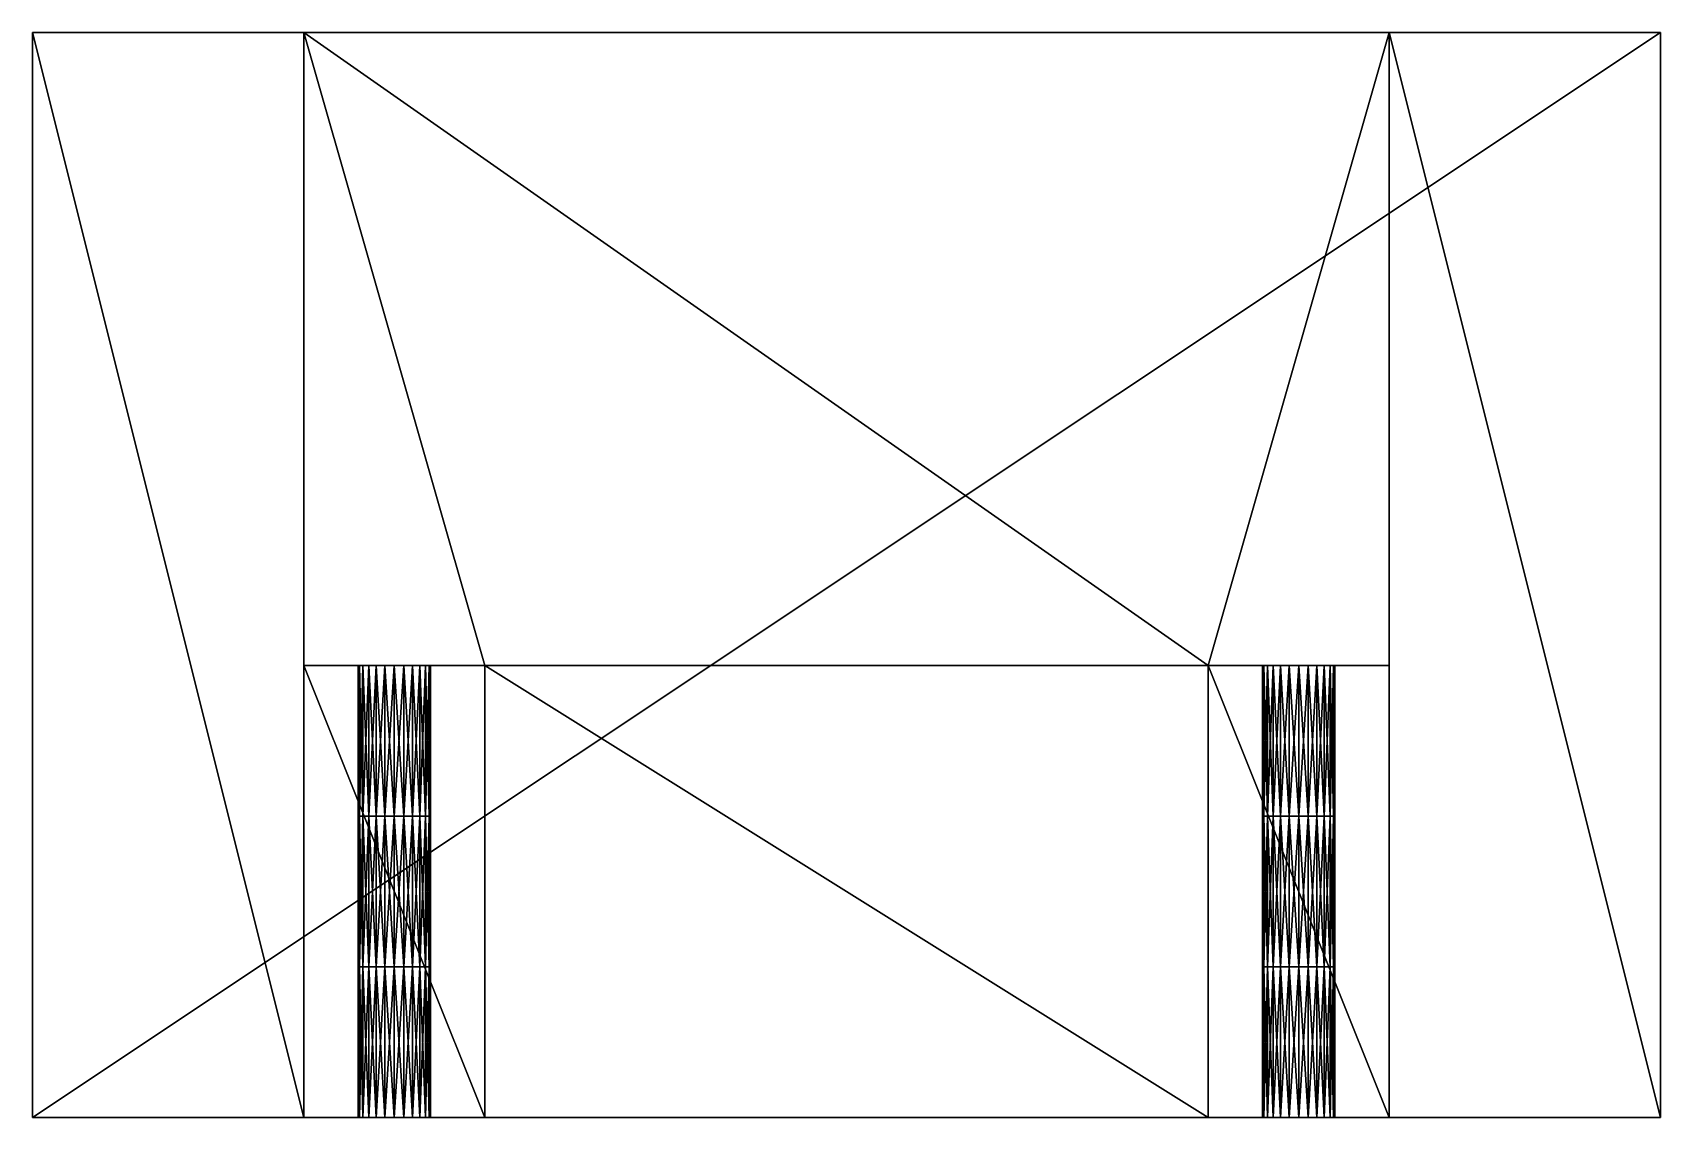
# Model space of a CAD drawing. Extents: x -45 to 45, y -30 to 30.
import ezdxf

# ---------------------------------------------------------------- set-up
doc = ezdxf.new("R2010")
doc.units = 0

msp = doc.modelspace()

# ---------------------------------------------------------------- linework, layer by layer
for points in [[(-30, 30, 10), (30, 30, 10), (-45, 30)], [(-45, 30), (30, 30, 10), (45, 30)], [(-45, 30), (-45, 30, 10), (-30, 30, 10)], [(-45, 30), (-45, -30.000006), (-45, 30, 10)], [(-45, 30, 10), (-45, -30.000006), (-45, -30.000006, 10)], [(-30, 30, 10), (-45, 30, 10), (-30, -30.000006, 10)], [(-30, -30.000006, 10), (-45, 30, 10), (-45, -30.000006, 10)], [(45, -30.000006), (-45, -30.000006), (45, 30)], [(45, 30), (-45, -30.000006), (-45, 30)], [(-30, -30.000006, 10), (-30, -5, 40), (-30, 30, 10)], [(-30, 30, 10), (-30, -5, 40), (-30, 30, 40)], [(-30, 30, 40), (30, 30, 40), (-30, 30, 10)], [(-30, 30, 10), (30, 30, 40), (30, 30, 10)], [(-20, -5, 40), (20, -5, 40), (-30, 30, 40)], [(-30, 30, 40), (20, -5, 40), (30, 30, 40)], [(-30, 30, 40), (-30, -5, 40), (-20, -5, 40)], [(30, 30, 40), (20, -5, 40), (30, -5, 40)], [(45, 30), (30, 30, 10), (45, 30, 10)], [(45, 30, 10), (30, 30, 10), (45, -30.000006, 10)], [(45, -30.000006, 10), (30, 30, 10), (30, -30.000006, 10)], [(30, -30.000006, 10), (30, 30, 10), (30, -5, 40)], [(30, -5, 40), (30, 30, 10), (30, 30, 40)], [(45, -30.000006), (45, 30), (45, -30.000006, 10)], [(45, -30.000006, 10), (45, 30), (45, 30, 10)], [(-26.931852, -5, 55.517639), (-27, -5, 55), (-30, -5, 60)], [(-30, -5, 60), (-27, -5, 55), (-26.931852, -5, 54.482361)], [(-30, -5, 60), (-26.931852, -5, 54.482361), (-26.931852, -5, 45.517639)], [(-20, -5, 60), (-25, -5, 57), (-30, -5, 60)], [(-30, -5, 60), (-25, -5, 57), (-25.517639, -5, 56.931854)], [(-30, -5, 60), (-25.517639, -5, 56.931854), (-26, -5, 56.732052)], [(-26, -5, 56.732052), (-26.414213, -5, 56.414215), (-30, -5, 60)], [(-30, -5, 60), (-26.414213, -5, 56.414215), (-26.732052, -5, 56)], [(-30, -5, 60), (-26.732052, -5, 56), (-26.931852, -5, 55.517639)], [(-26.931852, -5, 45.517639), (-27, -5, 45), (-30, -5, 40)], [(-30, -5, 40), (-27, -5, 45), (-26.931852, -5, 44.482361)], [(-30, -5, 40), (-26.931852, -5, 44.482361), (-26.732052, -5, 44)], [(-26.732052, -5, 44), (-26.414213, -5, 43.585789), (-30, -5, 40)], [(-30, -5, 40), (-26.414213, -5, 43.585789), (-26, -5, 43.267948)], [(-30, -5, 40), (-26, -5, 43.267948), (-25.517639, -5, 43.06815)], [(-25.517639, -5, 43.06815), (-25, -5, 43), (-30, -5, 40)], [(-30, -5, 40), (-25, -5, 43), (-20, -5, 40)], [(-30, -5, 60), (-26.931852, -5, 45.517639), (-30, -5, 40)], [(-30, -5, 60), (-30, -5, 40), (-30, -30.000006, 60)], [(-30, -30.000006, 60), (-30, -5, 40), (-30, -30.000006, 10)], [(-20, -5, 60), (-30, -5, 60), (-20, -30.000006, 60)], [(-20, -30.000006, 60), (-30, -5, 60), (-30, -30.000006, 60)], [(-26.931852, -5, 55.517639), (-26.931852, -13.333336, 55.517639), (-27, -5, 55)], [(-27, -5, 55), (-26.931852, -13.333336, 55.517639), (-27, -13.333336, 55)], [(-27, -5, 55), (-27, -13.333336, 55), (-26.931852, -5, 54.482361)], [(-26.931852, -5, 54.482361), (-27, -13.333336, 55), (-26.931852, -13.333336, 54.482361)], [(-26.931852, -5, 45.517639), (-26.931852, -13.333336, 45.517639), (-27, -5, 45)], [(-27, -5, 45), (-26.931852, -13.333336, 45.517639), (-27, -13.333336, 45)], [(-27, -5, 45), (-27, -13.333336, 45), (-26.931852, -5, 44.482361)], [(-26.931852, -5, 44.482361), (-27, -13.333336, 45), (-26.931852, -13.333336, 44.482361)], [(-26.931852, -5, 45.517639), (-26.931852, -5, 54.482361), (-26.732052, -5, 54)], [(-26.931852, -5, 45.517639), (-26.732052, -5, 54), (-26.732052, -5, 46)], [(-26.931852, -5, 54.482361), (-26.931852, -13.333336, 54.482361), (-26.732052, -5, 54)], [(-26.732052, -5, 54), (-26.931852, -13.333336, 54.482361), (-26.732052, -13.333336, 54)], [(-26.732052, -5, 56), (-26.732052, -13.333336, 56), (-26.931852, -5, 55.517639)], [(-26.931852, -5, 55.517639), (-26.732052, -13.333336, 56), (-26.931852, -13.333336, 55.517639)], [(-26.931852, -5, 44.482361), (-26.931852, -13.333336, 44.482361), (-26.732052, -5, 44)], [(-26.732052, -5, 44), (-26.931852, -13.333336, 44.482361), (-26.732052, -13.333336, 44)], [(-26.732052, -5, 46), (-26.732052, -13.333336, 46), (-26.931852, -5, 45.517639)], [(-26.931852, -5, 45.517639), (-26.732052, -13.333336, 46), (-26.931852, -13.333336, 45.517639)], [(-26.732052, -5, 46), (-26.732052, -5, 54), (-26.414213, -5, 46.414215)], [(-26.414213, -5, 46.414215), (-26.732052, -5, 54), (-26.414213, -5, 53.585789)], [(-26.732052, -5, 54), (-26.732052, -13.333336, 54), (-26.414213, -5, 53.585789)], [(-26.414213, -5, 53.585789), (-26.732052, -13.333336, 54), (-26.414213, -13.333336, 53.585789)], [(-26.414213, -5, 56.414215), (-26.414213, -13.333336, 56.414215), (-26.732052, -5, 56)], [(-26.732052, -5, 56), (-26.414213, -13.333336, 56.414215), (-26.732052, -13.333336, 56)], [(-26.732052, -5, 44), (-26.732052, -13.333336, 44), (-26.414213, -5, 43.585789)], [(-26.414213, -5, 43.585789), (-26.732052, -13.333336, 44), (-26.414213, -13.333336, 43.585789)], [(-26.414213, -5, 46.414215), (-26.414213, -13.333336, 46.414215), (-26.732052, -5, 46)], [(-26.732052, -5, 46), (-26.414213, -13.333336, 46.414215), (-26.732052, -13.333336, 46)], [(-26.414213, -5, 46.414215), (-26.414213, -5, 53.585789), (-26, -5, 46.732052)], [(-26, -5, 46.732052), (-26.414213, -5, 53.585789), (-26, -5, 53.267948)], [(-26.414213, -5, 53.585789), (-26.414213, -13.333336, 53.585789), (-26, -5, 53.267948)], [(-26, -5, 53.267948), (-26.414213, -13.333336, 53.585789), (-26, -13.333336, 53.267948)], [(-26, -5, 56.732052), (-26, -13.333336, 56.732052), (-26.414213, -5, 56.414215)], [(-26.414213, -5, 56.414215), (-26, -13.333336, 56.732052), (-26.414213, -13.333336, 56.414215)], [(-26.414213, -5, 43.585789), (-26.414213, -13.333336, 43.585789), (-26, -5, 43.267948)], [(-26, -5, 43.267948), (-26.414213, -13.333336, 43.585789), (-26, -13.333336, 43.267948)], [(-26, -5, 46.732052), (-26, -13.333336, 46.732052), (-26.414213, -5, 46.414215)], [(-26.414213, -5, 46.414215), (-26, -13.333336, 46.732052), (-26.414213, -13.333336, 46.414215)], [(-26, -5, 46.732052), (-26, -5, 53.267948), (-25.517639, -5, 46.93185)], [(-25.517639, -5, 46.93185), (-26, -5, 53.267948), (-25.517639, -5, 53.06815)], [(-26, -5, 53.267948), (-26, -13.333336, 53.267948), (-25.517639, -5, 53.06815)], [(-25.517639, -5, 53.06815), (-26, -13.333336, 53.267948), (-25.517639, -13.333336, 53.06815)], [(-25.517639, -5, 56.931854), (-25.517639, -13.333336, 56.931854), (-26, -5, 56.732052)], [(-26, -5, 56.732052), (-25.517639, -13.333336, 56.931854), (-26, -13.333336, 56.732052)], [(-26, -5, 43.267948), (-26, -13.333336, 43.267948), (-25.517639, -5, 43.06815)], [(-25.517639, -5, 43.06815), (-26, -13.333336, 43.267948), (-25.517639, -13.333336, 43.06815)], [(-25.517639, -5, 46.93185), (-25.517639, -13.333336, 46.93185), (-26, -5, 46.732052)], [(-26, -5, 46.732052), (-25.517639, -13.333336, 46.93185), (-26, -13.333336, 46.732052)], [(-25.517639, -5, 46.93185), (-25.517639, -5, 53.06815), (-25, -5, 47)], [(-25, -5, 47), (-25.517639, -5, 53.06815), (-25, -5, 53)], [(-25.517639, -5, 53.06815), (-25.517639, -13.333336, 53.06815), (-25, -5, 53)], [(-25, -5, 53), (-25.517639, -13.333336, 53.06815), (-25, -13.333336, 53)], [(-25, -5, 57), (-25, -13.333336, 57), (-25.517639, -5, 56.931854)], [(-25.517639, -5, 56.931854), (-25, -13.333336, 57), (-25.517639, -13.333336, 56.931854)], [(-25.517639, -5, 43.06815), (-25.517639, -13.333336, 43.06815), (-25, -5, 43)], [(-25, -5, 43), (-25.517639, -13.333336, 43.06815), (-25, -13.333336, 43)], [(-25, -5, 47), (-25, -13.333336, 47), (-25.517639, -5, 46.93185)], [(-25.517639, -5, 46.93185), (-25, -13.333336, 47), (-25.517639, -13.333336, 46.93185)], [(-25, -5, 47), (-25, -5, 53), (-24.482363, -5, 53.06815)], [(-25, -5, 47), (-24.482363, -5, 53.06815), (-24.482363, -5, 46.93185)], [(-20, -5, 60), (-24.482363, -5, 56.931854), (-25, -5, 57)], [(-20, -5, 40), (-25, -5, 43), (-24.482363, -5, 43.06815)], [(-25, -5, 53), (-25, -13.333336, 53), (-24.482363, -5, 53.06815)], [(-24.482363, -5, 53.06815), (-25, -13.333336, 53), (-24.482363, -13.333336, 53.06815)], [(-24.482363, -5, 56.931854), (-24.482363, -13.333336, 56.931854), (-25, -5, 57)], [(-25, -5, 57), (-24.482363, -13.333336, 56.931854), (-25, -13.333336, 57)], [(-25, -5, 43), (-25, -13.333336, 43), (-24.482363, -5, 43.06815)], [(-24.482363, -5, 43.06815), (-25, -13.333336, 43), (-24.482363, -13.333336, 43.06815)], [(-24.482363, -5, 46.93185), (-24.482363, -13.333336, 46.93185), (-25, -5, 47)], [(-25, -5, 47), (-24.482363, -13.333336, 46.93185), (-25, -13.333336, 47)], [(-24.482363, -5, 46.93185), (-24.482363, -5, 53.06815), (-24, -5, 53.267948)], [(-24.482363, -5, 46.93185), (-24, -5, 53.267948), (-24, -5, 46.732052)], [(-24, -5, 56.732052), (-24.482363, -5, 56.931854), (-20, -5, 60)], [(-20, -5, 40), (-24.482363, -5, 43.06815), (-24, -5, 43.267948)], [(-24.482363, -5, 53.06815), (-24.482363, -13.333336, 53.06815), (-24, -5, 53.267948)], [(-24, -5, 53.267948), (-24.482363, -13.333336, 53.06815), (-24, -13.333336, 53.267948)], [(-24, -5, 56.732052), (-24, -13.333336, 56.732052), (-24.482363, -5, 56.931854)], [(-24.482363, -5, 56.931854), (-24, -13.333336, 56.732052), (-24.482363, -13.333336, 56.931854)], [(-24.482363, -5, 43.06815), (-24.482363, -13.333336, 43.06815), (-24, -5, 43.267948)], [(-24, -5, 43.267948), (-24.482363, -13.333336, 43.06815), (-24, -13.333336, 43.267948)], [(-24, -5, 46.732052), (-24, -13.333336, 46.732052), (-24.482363, -5, 46.93185)], [(-24.482363, -5, 46.93185), (-24, -13.333336, 46.732052), (-24.482363, -13.333336, 46.93185)], [(-24, -5, 46.732052), (-24, -5, 53.267948), (-23.585787, -5, 53.585789)], [(-24, -5, 46.732052), (-23.585787, -5, 53.585789), (-23.585787, -5, 46.414215)], [(-20, -5, 60), (-23.585787, -5, 56.414215), (-24, -5, 56.732052)], [(-24, -5, 43.267948), (-23.585787, -5, 43.585789), (-20, -5, 40)], [(-24, -5, 53.267948), (-24, -13.333336, 53.267948), (-23.585787, -5, 53.585789)], [(-23.585787, -5, 53.585789), (-24, -13.333336, 53.267948), (-23.585787, -13.333336, 53.585789)], [(-23.585787, -5, 56.414215), (-23.585787, -13.333336, 56.414215), (-24, -5, 56.732052)], [(-24, -5, 56.732052), (-23.585787, -13.333336, 56.414215), (-24, -13.333336, 56.732052)], [(-24, -5, 43.267948), (-24, -13.333336, 43.267948), (-23.585787, -5, 43.585789)], [(-23.585787, -5, 43.585789), (-24, -13.333336, 43.267948), (-23.585787, -13.333336, 43.585789)], [(-23.585787, -5, 46.414215), (-23.585787, -13.333336, 46.414215), (-24, -5, 46.732052)], [(-24, -5, 46.732052), (-23.585787, -13.333336, 46.414215), (-24, -13.333336, 46.732052)], [(-23.585787, -5, 46.414215), (-23.585787, -5, 53.585789), (-23.26795, -5, 54)], [(-23.585787, -5, 46.414215), (-23.26795, -5, 54), (-23.26795, -5, 46)], [(-20, -5, 60), (-23.26795, -5, 56), (-23.585787, -5, 56.414215)], [(-20, -5, 40), (-23.585787, -5, 43.585789), (-23.26795, -5, 44)], [(-23.585787, -5, 53.585789), (-23.585787, -13.333336, 53.585789), (-23.26795, -5, 54)], [(-23.26795, -5, 54), (-23.585787, -13.333336, 53.585789), (-23.26795, -13.333336, 54)], [(-23.26795, -5, 56), (-23.26795, -13.333336, 56), (-23.585787, -5, 56.414215)], [(-23.585787, -5, 56.414215), (-23.26795, -13.333336, 56), (-23.585787, -13.333336, 56.414215)], [(-23.585787, -5, 43.585789), (-23.585787, -13.333336, 43.585789), (-23.26795, -5, 44)], [(-23.26795, -5, 44), (-23.585787, -13.333336, 43.585789), (-23.26795, -13.333336, 44)], [(-23.26795, -5, 46), (-23.26795, -13.333336, 46), (-23.585787, -5, 46.414215)], [(-23.585787, -5, 46.414215), (-23.26795, -13.333336, 46), (-23.585787, -13.333336, 46.414215)], [(-23.26795, -5, 46), (-23.26795, -5, 54), (-23.06815, -5, 45.517639)], [(-23.06815, -5, 45.517639), (-23.26795, -5, 54), (-23.06815, -5, 54.482361)], [(-23.06815, -5, 55.517639), (-23.26795, -5, 56), (-20, -5, 60)], [(-20, -5, 40), (-23.26795, -5, 44), (-23.06815, -5, 44.482361)], [(-23.26795, -5, 54), (-23.26795, -13.333336, 54), (-23.06815, -5, 54.482361)], [(-23.06815, -5, 54.482361), (-23.26795, -13.333336, 54), (-23.06815, -13.333336, 54.482361)], [(-23.06815, -5, 55.517639), (-23.06815, -13.333336, 55.517639), (-23.26795, -5, 56)], [(-23.26795, -5, 56), (-23.06815, -13.333336, 55.517639), (-23.26795, -13.333336, 56)], [(-23.26795, -5, 44), (-23.26795, -13.333336, 44), (-23.06815, -5, 44.482361)], [(-23.06815, -5, 44.482361), (-23.26795, -13.333336, 44), (-23.06815, -13.333336, 44.482361)], [(-23.06815, -5, 45.517639), (-23.06815, -13.333336, 45.517639), (-23.26795, -5, 46)], [(-23.26795, -5, 46), (-23.06815, -13.333336, 45.517639), (-23.26795, -13.333336, 46)], [(-23.06815, -5, 45.517639), (-23.06815, -5, 54.482361), (-20, -5, 60)], [(-20, -5, 60), (-23.06815, -5, 54.482361), (-23, -5, 55)], [(-20, -5, 60), (-23, -5, 55), (-23.06815, -5, 55.517639)], [(-23.06815, -5, 44.482361), (-23, -5, 45), (-20, -5, 40)], [(-20, -5, 40), (-23, -5, 45), (-23.06815, -5, 45.517639)], [(-20, -5, 40), (-23.06815, -5, 45.517639), (-20, -5, 60)], [(-23.06815, -5, 54.482361), (-23.06815, -13.333336, 54.482361), (-23, -5, 55)], [(-23, -5, 55), (-23.06815, -13.333336, 54.482361), (-23, -13.333336, 55)], [(-23, -5, 55), (-23, -13.333336, 55), (-23.06815, -5, 55.517639)], [(-23.06815, -5, 55.517639), (-23, -13.333336, 55), (-23.06815, -13.333336, 55.517639)], [(-23.06815, -5, 44.482361), (-23.06815, -13.333336, 44.482361), (-23, -5, 45)], [(-23, -5, 45), (-23.06815, -13.333336, 44.482361), (-23, -13.333336, 45)], [(-23, -5, 45), (-23, -13.333336, 45), (-23.06815, -5, 45.517639)], [(-23.06815, -5, 45.517639), (-23, -13.333336, 45), (-23.06815, -13.333336, 45.517639)], [(-20, -5, 60), (-20, -30.000006, 60), (-20, -5, 40)], [(-20, -5, 40), (-20, -30.000006, 60), (-20, -30.000006, 40)], [(-20, -30.000006, 40), (20, -30, 40), (-20, -5, 40)], [(-20, -5, 40), (20, -30, 40), (20, -5, 40)], [(23.06815, -5, 55.517639), (23, -5, 55), (20, -5, 60)], [(20, -5, 60), (23, -5, 55), (23.06815, -5, 54.482361)], [(20, -5, 60), (23.06815, -5, 54.482361), (23.06815, -5, 45.517639)], [(30, -5, 60), (25, -5, 57), (20, -5, 60)], [(20, -5, 60), (25, -5, 57), (24.482363, -5, 56.931854)], [(20, -5, 60), (24.482363, -5, 56.931854), (24, -5, 56.732052)], [(24, -5, 56.732052), (23.585787, -5, 56.414215), (20, -5, 60)], [(20, -5, 60), (23.585787, -5, 56.414215), (23.26795, -5, 56)], [(20, -5, 60), (23.26795, -5, 56), (23.06815, -5, 55.517639)], [(23.06815, -5, 45.517639), (23, -5, 45), (20, -5, 40)], [(20, -5, 40), (23, -5, 45), (23.06815, -5, 44.482361)], [(20, -5, 40), (23.06815, -5, 44.482361), (23.26795, -5, 44)], [(23.26795, -5, 44), (23.585787, -5, 43.585789), (20, -5, 40)], [(20, -5, 40), (23.585787, -5, 43.585789), (24, -5, 43.267948)], [(20, -5, 40), (24, -5, 43.267948), (24.482363, -5, 43.06815)], [(24.482363, -5, 43.06815), (25, -5, 43), (20, -5, 40)], [(20, -5, 40), (25, -5, 43), (30, -5, 40)], [(20, -5, 60), (23.06815, -5, 45.517639), (20, -5, 40)], [(30, -5, 60), (20, -5, 60), (30, -30, 60)], [(30, -30, 60), (20, -5, 60), (20, -30, 60)], [(20, -5, 40), (20, -30, 40), (20, -5, 60)], [(20, -5, 60), (20, -30, 40), (20, -30, 60)], [(23.06815, -5, 55.517639), (23.06815, -13.333336, 55.517639), (23, -5, 55)], [(23, -5, 55), (23.06815, -13.333336, 55.517639), (23, -13.333336, 55)], [(23, -5, 55), (23, -13.333336, 55), (23.06815, -5, 54.482361)], [(23.06815, -5, 54.482361), (23, -13.333336, 55), (23.06815, -13.333336, 54.482361)], [(23.06815, -5, 45.517639), (23.06815, -13.333336, 45.517639), (23, -5, 45)], [(23, -5, 45), (23.06815, -13.333336, 45.517639), (23, -13.333336, 45)], [(23, -5, 45), (23, -13.333336, 45), (23.06815, -5, 44.482361)], [(23.06815, -5, 44.482361), (23, -13.333336, 45), (23.06815, -13.333336, 44.482361)], [(23.06815, -5, 45.517639), (23.06815, -5, 54.482361), (23.26795, -5, 54)], [(23.06815, -5, 45.517639), (23.26795, -5, 54), (23.26795, -5, 46)], [(23.06815, -5, 54.482361), (23.06815, -13.333336, 54.482361), (23.26795, -5, 54)], [(23.26795, -5, 54), (23.06815, -13.333336, 54.482361), (23.26795, -13.333336, 54)], [(23.26795, -5, 56), (23.26795, -13.333336, 56), (23.06815, -5, 55.517639)], [(23.06815, -5, 55.517639), (23.26795, -13.333336, 56), (23.06815, -13.333336, 55.517639)], [(23.06815, -5, 44.482361), (23.06815, -13.333336, 44.482361), (23.26795, -5, 44)], [(23.26795, -5, 44), (23.06815, -13.333336, 44.482361), (23.26795, -13.333336, 44)], [(23.26795, -5, 46), (23.26795, -13.333336, 46), (23.06815, -5, 45.517639)], [(23.06815, -5, 45.517639), (23.26795, -13.333336, 46), (23.06815, -13.333336, 45.517639)], [(23.26795, -5, 46), (23.26795, -5, 54), (23.585787, -5, 46.414215)], [(23.585787, -5, 46.414215), (23.26795, -5, 54), (23.585787, -5, 53.585789)], [(23.26795, -5, 54), (23.26795, -13.333336, 54), (23.585787, -5, 53.585789)], [(23.585787, -5, 53.585789), (23.26795, -13.333336, 54), (23.585787, -13.333336, 53.585789)], [(23.585787, -5, 56.414215), (23.585787, -13.333336, 56.414215), (23.26795, -5, 56)], [(23.26795, -5, 56), (23.585787, -13.333336, 56.414215), (23.26795, -13.333336, 56)], [(23.26795, -5, 44), (23.26795, -13.333336, 44), (23.585787, -5, 43.585789)], [(23.585787, -5, 43.585789), (23.26795, -13.333336, 44), (23.585787, -13.333336, 43.585789)], [(23.585787, -5, 46.414215), (23.585787, -13.333336, 46.414215), (23.26795, -5, 46)], [(23.26795, -5, 46), (23.585787, -13.333336, 46.414215), (23.26795, -13.333336, 46)], [(23.585787, -5, 46.414215), (23.585787, -5, 53.585789), (24, -5, 46.732052)], [(24, -5, 46.732052), (23.585787, -5, 53.585789), (24, -5, 53.267948)], [(23.585787, -5, 53.585789), (23.585787, -13.333336, 53.585789), (24, -5, 53.267948)], [(24, -5, 53.267948), (23.585787, -13.333336, 53.585789), (24, -13.333336, 53.267948)], [(24, -5, 56.732052), (24, -13.333336, 56.732052), (23.585787, -5, 56.414215)], [(23.585787, -5, 56.414215), (24, -13.333336, 56.732052), (23.585787, -13.333336, 56.414215)], [(23.585787, -5, 43.585789), (23.585787, -13.333336, 43.585789), (24, -5, 43.267948)], [(24, -5, 43.267948), (23.585787, -13.333336, 43.585789), (24, -13.333336, 43.267948)], [(24, -5, 46.732052), (24, -13.333336, 46.732052), (23.585787, -5, 46.414215)], [(23.585787, -5, 46.414215), (24, -13.333336, 46.732052), (23.585787, -13.333336, 46.414215)], [(24, -5, 46.732052), (24, -5, 53.267948), (24.482363, -5, 46.93185)], [(24.482363, -5, 46.93185), (24, -5, 53.267948), (24.482363, -5, 53.06815)], [(24, -5, 53.267948), (24, -13.333336, 53.267948), (24.482363, -5, 53.06815)], [(24.482363, -5, 53.06815), (24, -13.333336, 53.267948), (24.482363, -13.333336, 53.06815)], [(24.482363, -5, 56.931854), (24.482363, -13.333336, 56.931854), (24, -5, 56.732052)], [(24, -5, 56.732052), (24.482363, -13.333336, 56.931854), (24, -13.333336, 56.732052)], [(24, -5, 43.267948), (24, -13.333336, 43.267948), (24.482363, -5, 43.06815)], [(24.482363, -5, 43.06815), (24, -13.333336, 43.267948), (24.482363, -13.333336, 43.06815)], [(24.482363, -5, 46.93185), (24.482363, -13.333336, 46.93185), (24, -5, 46.732052)], [(24, -5, 46.732052), (24.482363, -13.333336, 46.93185), (24, -13.333336, 46.732052)], [(24.482363, -5, 46.93185), (24.482363, -5, 53.06815), (25, -5, 47)], [(25, -5, 47), (24.482363, -5, 53.06815), (25, -5, 53)], [(24.482363, -5, 53.06815), (24.482363, -13.333336, 53.06815), (25, -5, 53)], [(25, -5, 53), (24.482363, -13.333336, 53.06815), (25, -13.333336, 53)], [(25, -5, 57), (25, -13.333336, 57), (24.482363, -5, 56.931854)], [(24.482363, -5, 56.931854), (25, -13.333336, 57), (24.482363, -13.333336, 56.931854)], [(24.482363, -5, 43.06815), (24.482363, -13.333336, 43.06815), (25, -5, 43)], [(25, -5, 43), (24.482363, -13.333336, 43.06815), (25, -13.333336, 43)], [(25, -5, 47), (25, -13.333336, 47), (24.482363, -5, 46.93185)], [(24.482363, -5, 46.93185), (25, -13.333336, 47), (24.482363, -13.333336, 46.93185)], [(25, -5, 47), (25, -5, 53), (25.517639, -5, 53.06815)], [(25, -5, 47), (25.517639, -5, 53.06815), (25.517639, -5, 46.93185)], [(30, -5, 60), (25.517639, -5, 56.931854), (25, -5, 57)], [(30, -5, 40), (25, -5, 43), (25.517639, -5, 43.06815)], [(25, -5, 53), (25, -13.333336, 53), (25.517639, -5, 53.06815)], [(25.517639, -5, 53.06815), (25, -13.333336, 53), (25.517639, -13.333336, 53.06815)], [(25.517639, -5, 56.931854), (25.517639, -13.333336, 56.931854), (25, -5, 57)], [(25, -5, 57), (25.517639, -13.333336, 56.931854), (25, -13.333336, 57)], [(25, -5, 43), (25, -13.333336, 43), (25.517639, -5, 43.06815)], [(25.517639, -5, 43.06815), (25, -13.333336, 43), (25.517639, -13.333336, 43.06815)], [(25.517639, -5, 46.93185), (25.517639, -13.333336, 46.93185), (25, -5, 47)], [(25, -5, 47), (25.517639, -13.333336, 46.93185), (25, -13.333336, 47)], [(25.517639, -5, 46.93185), (25.517639, -5, 53.06815), (26, -5, 53.267948)], [(25.517639, -5, 46.93185), (26, -5, 53.267948), (26, -5, 46.732052)], [(26, -5, 56.732052), (25.517639, -5, 56.931854), (30, -5, 60)], [(30, -5, 40), (25.517639, -5, 43.06815), (26, -5, 43.267948)], [(25.517639, -5, 53.06815), (25.517639, -13.333336, 53.06815), (26, -5, 53.267948)], [(26, -5, 53.267948), (25.517639, -13.333336, 53.06815), (26, -13.333336, 53.267948)], [(26, -5, 56.732052), (26, -13.333336, 56.732052), (25.517639, -5, 56.931854)], [(25.517639, -5, 56.931854), (26, -13.333336, 56.732052), (25.517639, -13.333336, 56.931854)], [(25.517639, -5, 43.06815), (25.517639, -13.333336, 43.06815), (26, -5, 43.267948)], [(26, -5, 43.267948), (25.517639, -13.333336, 43.06815), (26, -13.333336, 43.267948)], [(26, -5, 46.732052), (26, -13.333336, 46.732052), (25.517639, -5, 46.93185)], [(25.517639, -5, 46.93185), (26, -13.333336, 46.732052), (25.517639, -13.333336, 46.93185)], [(26, -5, 46.732052), (26, -5, 53.267948), (26.414213, -5, 53.585789)], [(26, -5, 46.732052), (26.414213, -5, 53.585789), (26.414213, -5, 46.414215)], [(30, -5, 60), (26.414213, -5, 56.414215), (26, -5, 56.732052)], [(26, -5, 43.267948), (26.414213, -5, 43.585789), (30, -5, 40)], [(26, -5, 53.267948), (26, -13.333336, 53.267948), (26.414213, -5, 53.585789)], [(26.414213, -5, 53.585789), (26, -13.333336, 53.267948), (26.414213, -13.333336, 53.585789)], [(26.414213, -5, 56.414215), (26.414213, -13.333336, 56.414215), (26, -5, 56.732052)], [(26, -5, 56.732052), (26.414213, -13.333336, 56.414215), (26, -13.333336, 56.732052)], [(26, -5, 43.267948), (26, -13.333336, 43.267948), (26.414213, -5, 43.585789)], [(26.414213, -5, 43.585789), (26, -13.333336, 43.267948), (26.414213, -13.333336, 43.585789)], [(26.414213, -5, 46.414215), (26.414213, -13.333336, 46.414215), (26, -5, 46.732052)], [(26, -5, 46.732052), (26.414213, -13.333336, 46.414215), (26, -13.333336, 46.732052)], [(26.414213, -5, 46.414215), (26.414213, -5, 53.585789), (26.732052, -5, 54)], [(26.414213, -5, 46.414215), (26.732052, -5, 54), (26.732052, -5, 46)], [(30, -5, 60), (26.732052, -5, 56), (26.414213, -5, 56.414215)], [(30, -5, 40), (26.414213, -5, 43.585789), (26.732052, -5, 44)], [(26.414213, -5, 53.585789), (26.414213, -13.333336, 53.585789), (26.732052, -5, 54)], [(26.732052, -5, 54), (26.414213, -13.333336, 53.585789), (26.732052, -13.333336, 54)], [(26.732052, -5, 56), (26.732052, -13.333336, 56), (26.414213, -5, 56.414215)], [(26.414213, -5, 56.414215), (26.732052, -13.333336, 56), (26.414213, -13.333336, 56.414215)], [(26.414213, -5, 43.585789), (26.414213, -13.333336, 43.585789), (26.732052, -5, 44)], [(26.732052, -5, 44), (26.414213, -13.333336, 43.585789), (26.732052, -13.333336, 44)], [(26.732052, -5, 46), (26.732052, -13.333336, 46), (26.414213, -5, 46.414215)], [(26.414213, -5, 46.414215), (26.732052, -13.333336, 46), (26.414213, -13.333336, 46.414215)], [(26.732052, -5, 46), (26.732052, -5, 54), (26.931852, -5, 45.517639)], [(26.931852, -5, 45.517639), (26.732052, -5, 54), (26.931852, -5, 54.482361)], [(26.931852, -5, 55.517639), (26.732052, -5, 56), (30, -5, 60)], [(30, -5, 40), (26.732052, -5, 44), (26.931852, -5, 44.482361)], [(26.732052, -5, 54), (26.732052, -13.333336, 54), (26.931852, -5, 54.482361)], [(26.931852, -5, 54.482361), (26.732052, -13.333336, 54), (26.931852, -13.333336, 54.482361)], [(26.931852, -5, 55.517639), (26.931852, -13.333336, 55.517639), (26.732052, -5, 56)], [(26.732052, -5, 56), (26.931852, -13.333336, 55.517639), (26.732052, -13.333336, 56)], [(26.732052, -5, 44), (26.732052, -13.333336, 44), (26.931852, -5, 44.482361)], [(26.931852, -5, 44.482361), (26.732052, -13.333336, 44), (26.931852, -13.333336, 44.482361)], [(26.931852, -5, 45.517639), (26.931852, -13.333336, 45.517639), (26.732052, -5, 46)], [(26.732052, -5, 46), (26.931852, -13.333336, 45.517639), (26.732052, -13.333336, 46)], [(26.931852, -5, 45.517639), (26.931852, -5, 54.482361), (30, -5, 60)], [(30, -5, 60), (26.931852, -5, 54.482361), (27, -5, 55)], [(30, -5, 60), (27, -5, 55), (26.931852, -5, 55.517639)], [(26.931852, -5, 44.482361), (27, -5, 45), (30, -5, 40)], [(30, -5, 40), (27, -5, 45), (26.931852, -5, 45.517639)], [(30, -5, 40), (26.931852, -5, 45.517639), (30, -5, 60)], [(26.931852, -5, 54.482361), (26.931852, -13.333336, 54.482361), (27, -5, 55)], [(27, -5, 55), (26.931852, -13.333336, 54.482361), (27, -13.333336, 55)], [(27, -5, 55), (27, -13.333336, 55), (26.931852, -5, 55.517639)], [(26.931852, -5, 55.517639), (27, -13.333336, 55), (26.931852, -13.333336, 55.517639)], [(26.931852, -5, 44.482361), (26.931852, -13.333336, 44.482361), (27, -5, 45)], [(27, -5, 45), (26.931852, -13.333336, 44.482361), (27, -13.333336, 45)], [(27, -5, 45), (27, -13.333336, 45), (26.931852, -5, 45.517639)], [(26.931852, -5, 45.517639), (27, -13.333336, 45), (26.931852, -13.333336, 45.517639)], [(30, -5, 60), (30, -30, 60), (30, -5, 40)], [(30, -5, 40), (30, -30, 60), (30, -30.000006, 40)], [(30, -5, 40), (30, -30.000006, 40), (30, -30.000006, 10)], [(-27, -13.333336, 55), (-27, -21.666672, 55), (-26.931852, -13.333336, 54.482361)], [(-26.931852, -13.333336, 54.482361), (-27, -21.666672, 55), (-26.931852, -21.666672, 54.482361)], [(-26.931852, -13.333336, 55.517639), (-26.931852, -21.666672, 55.517639), (-27, -13.333336, 55)], [(-27, -13.333336, 55), (-26.931852, -21.666672, 55.517639), (-27, -21.666672, 55)], [(-27, -13.333336, 45), (-27, -21.666672, 45), (-26.931852, -13.333336, 44.482361)], [(-26.931852, -13.333336, 44.482361), (-27, -21.666672, 45), (-26.931852, -21.666672, 44.482361)], [(-26.931852, -13.333336, 45.517639), (-26.931852, -21.666672, 45.517639), (-27, -13.333336, 45)], [(-27, -13.333336, 45), (-26.931852, -21.666672, 45.517639), (-27, -21.666672, 45)], [(-26.931852, -13.333336, 54.482361), (-26.931852, -21.666672, 54.482361), (-26.732052, -13.333336, 54)], [(-26.732052, -13.333336, 54), (-26.931852, -21.666672, 54.482361), (-26.732052, -21.666672, 54)], [(-26.732052, -13.333336, 56), (-26.732052, -21.666672, 56), (-26.931852, -13.333336, 55.517639)], [(-26.931852, -13.333336, 55.517639), (-26.732052, -21.666672, 56), (-26.931852, -21.666672, 55.517639)], [(-26.931852, -13.333336, 44.482361), (-26.931852, -21.666672, 44.482361), (-26.732052, -13.333336, 44)], [(-26.732052, -13.333336, 44), (-26.931852, -21.666672, 44.482361), (-26.732052, -21.666672, 44)], [(-26.732052, -13.333336, 46), (-26.732052, -21.666672, 46), (-26.931852, -13.333336, 45.517639)], [(-26.931852, -13.333336, 45.517639), (-26.732052, -21.666672, 46), (-26.931852, -21.666672, 45.517639)], [(-26.732052, -13.333336, 54), (-26.732052, -21.666672, 54), (-26.414213, -13.333336, 53.585789)], [(-26.414213, -13.333336, 53.585789), (-26.732052, -21.666672, 54), (-26.414213, -21.666672, 53.585789)], [(-26.414213, -13.333336, 56.414215), (-26.414213, -21.666672, 56.414215), (-26.732052, -13.333336, 56)], [(-26.732052, -13.333336, 56), (-26.414213, -21.666672, 56.414215), (-26.732052, -21.666672, 56)], [(-26.732052, -13.333336, 44), (-26.732052, -21.666672, 44), (-26.414213, -13.333336, 43.585789)], [(-26.414213, -13.333336, 43.585789), (-26.732052, -21.666672, 44), (-26.414213, -21.666672, 43.585789)], [(-26.414213, -13.333336, 46.414215), (-26.414213, -21.666672, 46.414215), (-26.732052, -13.333336, 46)], [(-26.732052, -13.333336, 46), (-26.414213, -21.666672, 46.414215), (-26.732052, -21.666672, 46)], [(-26.414213, -13.333336, 53.585789), (-26.414213, -21.666672, 53.585789), (-26, -13.333336, 53.267948)], [(-26, -13.333336, 53.267948), (-26.414213, -21.666672, 53.585789), (-26, -21.666672, 53.267948)], [(-26, -13.333336, 56.732052), (-26, -21.666672, 56.732052), (-26.414213, -13.333336, 56.414215)], [(-26.414213, -13.333336, 56.414215), (-26, -21.666672, 56.732052), (-26.414213, -21.666672, 56.414215)], [(-26.414213, -13.333336, 43.585789), (-26.414213, -21.666672, 43.585789), (-26, -13.333336, 43.267948)], [(-26, -13.333336, 43.267948), (-26.414213, -21.666672, 43.585789), (-26, -21.666672, 43.267948)], [(-26, -13.333336, 46.732052), (-26, -21.666672, 46.732052), (-26.414213, -13.333336, 46.414215)], [(-26.414213, -13.333336, 46.414215), (-26, -21.666672, 46.732052), (-26.414213, -21.666672, 46.414215)], [(-26, -13.333336, 53.267948), (-26, -21.666672, 53.267948), (-25.517639, -13.333336, 53.06815)], [(-25.517639, -13.333336, 53.06815), (-26, -21.666672, 53.267948), (-25.517639, -21.666672, 53.06815)], [(-25.517639, -13.333336, 56.931854), (-25.517639, -21.666672, 56.931854), (-26, -13.333336, 56.732052)], [(-26, -13.333336, 56.732052), (-25.517639, -21.666672, 56.931854), (-26, -21.666672, 56.732052)], [(-26, -13.333336, 43.267948), (-26, -21.666672, 43.267948), (-25.517639, -13.333336, 43.06815)], [(-25.517639, -13.333336, 43.06815), (-26, -21.666672, 43.267948), (-25.517639, -21.666672, 43.06815)], [(-25.517639, -13.333336, 46.93185), (-25.517639, -21.666672, 46.93185), (-26, -13.333336, 46.732052)], [(-26, -13.333336, 46.732052), (-25.517639, -21.666672, 46.93185), (-26, -21.666672, 46.732052)], [(-25.517639, -13.333336, 53.06815), (-25.517639, -21.666672, 53.06815), (-25, -13.333336, 53)], [(-25, -13.333336, 53), (-25.517639, -21.666672, 53.06815), (-25, -21.666672, 53)], [(-25, -13.333336, 57), (-25, -21.666672, 57), (-25.517639, -13.333336, 56.931854)], [(-25.517639, -13.333336, 56.931854), (-25, -21.666672, 57), (-25.517639, -21.666672, 56.931854)], [(-25.517639, -13.333336, 43.06815), (-25.517639, -21.666672, 43.06815), (-25, -13.333336, 43)], [(-25, -13.333336, 43), (-25.517639, -21.666672, 43.06815), (-25, -21.666672, 43)], [(-25, -13.333336, 47), (-25, -21.666672, 47), (-25.517639, -13.333336, 46.93185)], [(-25.517639, -13.333336, 46.93185), (-25, -21.666672, 47), (-25.517639, -21.666672, 46.93185)], [(-25, -13.333336, 53), (-25, -21.666672, 53), (-24.482363, -13.333336, 53.06815)], [(-24.482363, -13.333336, 53.06815), (-25, -21.666672, 53), (-24.482363, -21.666672, 53.06815)], [(-24.482363, -13.333336, 56.931854), (-24.482363, -21.666672, 56.931854), (-25, -13.333336, 57)], [(-25, -13.333336, 57), (-24.482363, -21.666672, 56.931854), (-25, -21.666672, 57)], [(-25, -13.333336, 43), (-25, -21.666672, 43), (-24.482363, -13.333336, 43.06815)], [(-24.482363, -13.333336, 43.06815), (-25, -21.666672, 43), (-24.482363, -21.666672, 43.06815)], [(-24.482363, -13.333336, 46.93185), (-24.482363, -21.666672, 46.93185), (-25, -13.333336, 47)], [(-25, -13.333336, 47), (-24.482363, -21.666672, 46.93185), (-25, -21.666672, 47)], [(-24.482363, -13.333336, 53.06815), (-24.482363, -21.666672, 53.06815), (-24, -13.333336, 53.267948)], [(-24, -13.333336, 53.267948), (-24.482363, -21.666672, 53.06815), (-24, -21.666672, 53.267948)], [(-24, -13.333336, 56.732052), (-24, -21.666672, 56.732052), (-24.482363, -13.333336, 56.931854)], [(-24.482363, -13.333336, 56.931854), (-24, -21.666672, 56.732052), (-24.482363, -21.666672, 56.931854)], [(-24.482363, -13.333336, 43.06815), (-24.482363, -21.666672, 43.06815), (-24, -13.333336, 43.267948)], [(-24, -13.333336, 43.267948), (-24.482363, -21.666672, 43.06815), (-24, -21.666672, 43.267948)], [(-24, -13.333336, 46.732052), (-24, -21.666672, 46.732052), (-24.482363, -13.333336, 46.93185)], [(-24.482363, -13.333336, 46.93185), (-24, -21.666672, 46.732052), (-24.482363, -21.666672, 46.93185)], [(-24, -13.333336, 53.267948), (-24, -21.666672, 53.267948), (-23.585787, -13.333336, 53.585789)], [(-23.585787, -13.333336, 53.585789), (-24, -21.666672, 53.267948), (-23.585787, -21.666672, 53.585789)], [(-23.585787, -13.333336, 56.414215), (-23.585787, -21.666672, 56.414215), (-24, -13.333336, 56.732052)], [(-24, -13.333336, 56.732052), (-23.585787, -21.666672, 56.414215), (-24, -21.666672, 56.732052)], [(-24, -13.333336, 43.267948), (-24, -21.666672, 43.267948), (-23.585787, -13.333336, 43.585789)], [(-23.585787, -13.333336, 43.585789), (-24, -21.666672, 43.267948), (-23.585787, -21.666672, 43.585789)], [(-23.585787, -13.333336, 46.414215), (-23.585787, -21.666672, 46.414215), (-24, -13.333336, 46.732052)], [(-24, -13.333336, 46.732052), (-23.585787, -21.666672, 46.414215), (-24, -21.666672, 46.732052)], [(-23.585787, -13.333336, 53.585789), (-23.585787, -21.666672, 53.585789), (-23.26795, -13.333336, 54)], [(-23.26795, -13.333336, 54), (-23.585787, -21.666672, 53.585789), (-23.26795, -21.666672, 54)], [(-23.26795, -13.333336, 56), (-23.26795, -21.666672, 56), (-23.585787, -13.333336, 56.414215)], [(-23.585787, -13.333336, 56.414215), (-23.26795, -21.666672, 56), (-23.585787, -21.666672, 56.414215)], [(-23.585787, -13.333336, 43.585789), (-23.585787, -21.666672, 43.585789), (-23.26795, -13.333336, 44)], [(-23.26795, -13.333336, 44), (-23.585787, -21.666672, 43.585789), (-23.26795, -21.666672, 44)], [(-23.26795, -13.333336, 46), (-23.26795, -21.666672, 46), (-23.585787, -13.333336, 46.414215)], [(-23.585787, -13.333336, 46.414215), (-23.26795, -21.666672, 46), (-23.585787, -21.666672, 46.414215)], [(-23.26795, -13.333336, 54), (-23.26795, -21.666672, 54), (-23.06815, -13.333336, 54.482361)], [(-23.06815, -13.333336, 54.482361), (-23.26795, -21.666672, 54), (-23.06815, -21.666672, 54.482361)], [(-23.06815, -13.333336, 55.517639), (-23.06815, -21.666672, 55.517639), (-23.26795, -13.333336, 56)], [(-23.26795, -13.333336, 56), (-23.06815, -21.666672, 55.517639), (-23.26795, -21.666672, 56)], [(-23.26795, -13.333336, 44), (-23.26795, -21.666672, 44), (-23.06815, -13.333336, 44.482361)], [(-23.06815, -13.333336, 44.482361), (-23.26795, -21.666672, 44), (-23.06815, -21.666672, 44.482361)], [(-23.06815, -13.333336, 45.517639), (-23.06815, -21.666672, 45.517639), (-23.26795, -13.333336, 46)], [(-23.26795, -13.333336, 46), (-23.06815, -21.666672, 45.517639), (-23.26795, -21.666672, 46)], [(-23.06815, -13.333336, 54.482361), (-23.06815, -21.666672, 54.482361), (-23, -13.333336, 55)], [(-23, -13.333336, 55), (-23.06815, -21.666672, 54.482361), (-23, -21.666672, 55)], [(-23, -13.333336, 55), (-23, -21.666672, 55), (-23.06815, -13.333336, 55.517639)], [(-23.06815, -13.333336, 55.517639), (-23, -21.666672, 55), (-23.06815, -21.666672, 55.517639)], [(-23.06815, -13.333336, 44.482361), (-23.06815, -21.666672, 44.482361), (-23, -13.333336, 45)], [(-23, -13.333336, 45), (-23.06815, -21.666672, 44.482361), (-23, -21.666672, 45)], [(-23, -13.333336, 45), (-23, -21.666672, 45), (-23.06815, -13.333336, 45.517639)], [(-23.06815, -13.333336, 45.517639), (-23, -21.666672, 45), (-23.06815, -21.666672, 45.517639)], [(23, -13.333336, 55), (23, -21.666672, 55), (23.06815, -13.333336, 54.482361)], [(23.06815, -13.333336, 54.482361), (23, -21.666672, 55), (23.06815, -21.666672, 54.482361)], [(23.06815, -13.333336, 55.517639), (23.06815, -21.666672, 55.517639), (23, -13.333336, 55)], [(23, -13.333336, 55), (23.06815, -21.666672, 55.517639), (23, -21.666672, 55)], [(23, -13.333336, 45), (23, -21.666672, 45), (23.06815, -13.333336, 44.482361)], [(23.06815, -13.333336, 44.482361), (23, -21.666672, 45), (23.06815, -21.666672, 44.482361)], [(23.06815, -13.333336, 45.517639), (23.06815, -21.666672, 45.517639), (23, -13.333336, 45)], [(23, -13.333336, 45), (23.06815, -21.666672, 45.517639), (23, -21.666672, 45)], [(23.06815, -13.333336, 54.482361), (23.06815, -21.666672, 54.482361), (23.26795, -13.333336, 54)], [(23.26795, -13.333336, 54), (23.06815, -21.666672, 54.482361), (23.26795, -21.666672, 54)], [(23.26795, -13.333336, 56), (23.26795, -21.666672, 56), (23.06815, -13.333336, 55.517639)], [(23.06815, -13.333336, 55.517639), (23.26795, -21.666672, 56), (23.06815, -21.666672, 55.517639)], [(23.06815, -13.333336, 44.482361), (23.06815, -21.666672, 44.482361), (23.26795, -13.333336, 44)], [(23.26795, -13.333336, 44), (23.06815, -21.666672, 44.482361), (23.26795, -21.666672, 44)], [(23.26795, -13.333336, 46), (23.26795, -21.666672, 46), (23.06815, -13.333336, 45.517639)], [(23.06815, -13.333336, 45.517639), (23.26795, -21.666672, 46), (23.06815, -21.666672, 45.517639)], [(23.26795, -13.333336, 54), (23.26795, -21.666672, 54), (23.585787, -13.333336, 53.585789)], [(23.585787, -13.333336, 53.585789), (23.26795, -21.666672, 54), (23.585787, -21.666672, 53.585789)], [(23.585787, -13.333336, 56.414215), (23.585787, -21.666672, 56.414215), (23.26795, -13.333336, 56)], [(23.26795, -13.333336, 56), (23.585787, -21.666672, 56.414215), (23.26795, -21.666672, 56)], [(23.26795, -13.333336, 44), (23.26795, -21.666672, 44), (23.585787, -13.333336, 43.585789)], [(23.585787, -13.333336, 43.585789), (23.26795, -21.666672, 44), (23.585787, -21.666672, 43.585789)], [(23.585787, -13.333336, 46.414215), (23.585787, -21.666672, 46.414215), (23.26795, -13.333336, 46)], [(23.26795, -13.333336, 46), (23.585787, -21.666672, 46.414215), (23.26795, -21.666672, 46)], [(23.585787, -13.333336, 53.585789), (23.585787, -21.666672, 53.585789), (24, -13.333336, 53.267948)], [(24, -13.333336, 53.267948), (23.585787, -21.666672, 53.585789), (24, -21.666672, 53.267948)], [(24, -13.333336, 56.732052), (24, -21.666672, 56.732052), (23.585787, -13.333336, 56.414215)], [(23.585787, -13.333336, 56.414215), (24, -21.666672, 56.732052), (23.585787, -21.666672, 56.414215)], [(23.585787, -13.333336, 43.585789), (23.585787, -21.666672, 43.585789), (24, -13.333336, 43.267948)], [(24, -13.333336, 43.267948), (23.585787, -21.666672, 43.585789), (24, -21.666672, 43.267948)], [(24, -13.333336, 46.732052), (24, -21.666672, 46.732052), (23.585787, -13.333336, 46.414215)], [(23.585787, -13.333336, 46.414215), (24, -21.666672, 46.732052), (23.585787, -21.666672, 46.414215)], [(24, -13.333336, 53.267948), (24, -21.666672, 53.267948), (24.482363, -13.333336, 53.06815)], [(24.482363, -13.333336, 53.06815), (24, -21.666672, 53.267948), (24.482363, -21.666672, 53.06815)], [(24.482363, -13.333336, 56.931854), (24.482363, -21.666672, 56.931854), (24, -13.333336, 56.732052)], [(24, -13.333336, 56.732052), (24.482363, -21.666672, 56.931854), (24, -21.666672, 56.732052)], [(24, -13.333336, 43.267948), (24, -21.666672, 43.267948), (24.482363, -13.333336, 43.06815)], [(24.482363, -13.333336, 43.06815), (24, -21.666672, 43.267948), (24.482363, -21.666672, 43.06815)], [(24.482363, -13.333336, 46.93185), (24.482363, -21.666672, 46.93185), (24, -13.333336, 46.732052)], [(24, -13.333336, 46.732052), (24.482363, -21.666672, 46.93185), (24, -21.666672, 46.732052)], [(24.482363, -13.333336, 53.06815), (24.482363, -21.666672, 53.06815), (25, -13.333336, 53)], [(25, -13.333336, 53), (24.482363, -21.666672, 53.06815), (25, -21.666672, 53)], [(25, -13.333336, 57), (25, -21.666672, 57), (24.482363, -13.333336, 56.931854)], [(24.482363, -13.333336, 56.931854), (25, -21.666672, 57), (24.482363, -21.666672, 56.931854)], [(24.482363, -13.333336, 43.06815), (24.482363, -21.666672, 43.06815), (25, -13.333336, 43)], [(25, -13.333336, 43), (24.482363, -21.666672, 43.06815), (25, -21.666672, 43)], [(25, -13.333336, 47), (25, -21.666672, 47), (24.482363, -13.333336, 46.93185)], [(24.482363, -13.333336, 46.93185), (25, -21.666672, 47), (24.482363, -21.666672, 46.93185)], [(25, -13.333336, 53), (25, -21.666672, 53), (25.517639, -13.333336, 53.06815)], [(25.517639, -13.333336, 53.06815), (25, -21.666672, 53), (25.517639, -21.666672, 53.06815)], [(25.517639, -13.333336, 56.931854), (25.517639, -21.666672, 56.931854), (25, -13.333336, 57)], [(25, -13.333336, 57), (25.517639, -21.666672, 56.931854), (25, -21.666672, 57)], [(25, -13.333336, 43), (25, -21.666672, 43), (25.517639, -13.333336, 43.06815)], [(25.517639, -13.333336, 43.06815), (25, -21.666672, 43), (25.517639, -21.666672, 43.06815)], [(25.517639, -13.333336, 46.93185), (25.517639, -21.666672, 46.93185), (25, -13.333336, 47)], [(25, -13.333336, 47), (25.517639, -21.666672, 46.93185), (25, -21.666672, 47)], [(25.517639, -13.333336, 53.06815), (25.517639, -21.666672, 53.06815), (26, -13.333336, 53.267948)], [(26, -13.333336, 53.267948), (25.517639, -21.666672, 53.06815), (26, -21.666672, 53.267948)], [(26, -13.333336, 56.732052), (26, -21.666672, 56.732052), (25.517639, -13.333336, 56.931854)], [(25.517639, -13.333336, 56.931854), (26, -21.666672, 56.732052), (25.517639, -21.666672, 56.931854)], [(25.517639, -13.333336, 43.06815), (25.517639, -21.666672, 43.06815), (26, -13.333336, 43.267948)], [(26, -13.333336, 43.267948), (25.517639, -21.666672, 43.06815), (26, -21.666672, 43.267948)], [(26, -13.333336, 46.732052), (26, -21.666672, 46.732052), (25.517639, -13.333336, 46.93185)], [(25.517639, -13.333336, 46.93185), (26, -21.666672, 46.732052), (25.517639, -21.666672, 46.93185)], [(26, -13.333336, 53.267948), (26, -21.666672, 53.267948), (26.414213, -13.333336, 53.585789)], [(26.414213, -13.333336, 53.585789), (26, -21.666672, 53.267948), (26.414213, -21.666672, 53.585789)], [(26.414213, -13.333336, 56.414215), (26.414213, -21.666672, 56.414215), (26, -13.333336, 56.732052)], [(26, -13.333336, 56.732052), (26.414213, -21.666672, 56.414215), (26, -21.666672, 56.732052)], [(26, -13.333336, 43.267948), (26, -21.666672, 43.267948), (26.414213, -13.333336, 43.585789)], [(26.414213, -13.333336, 43.585789), (26, -21.666672, 43.267948), (26.414213, -21.666672, 43.585789)], [(26.414213, -13.333336, 46.414215), (26.414213, -21.666672, 46.414215), (26, -13.333336, 46.732052)], [(26, -13.333336, 46.732052), (26.414213, -21.666672, 46.414215), (26, -21.666672, 46.732052)], [(26.414213, -13.333336, 53.585789), (26.414213, -21.666672, 53.585789), (26.732052, -13.333336, 54)], [(26.732052, -13.333336, 54), (26.414213, -21.666672, 53.585789), (26.732052, -21.666672, 54)], [(26.732052, -13.333336, 56), (26.732052, -21.666672, 56), (26.414213, -13.333336, 56.414215)], [(26.414213, -13.333336, 56.414215), (26.732052, -21.666672, 56), (26.414213, -21.666672, 56.414215)], [(26.414213, -13.333336, 43.585789), (26.414213, -21.666672, 43.585789), (26.732052, -13.333336, 44)], [(26.732052, -13.333336, 44), (26.414213, -21.666672, 43.585789), (26.732052, -21.666672, 44)], [(26.732052, -13.333336, 46), (26.732052, -21.666672, 46), (26.414213, -13.333336, 46.414215)], [(26.414213, -13.333336, 46.414215), (26.732052, -21.666672, 46), (26.414213, -21.666672, 46.414215)], [(26.732052, -13.333336, 54), (26.732052, -21.666672, 54), (26.931852, -13.333336, 54.482361)], [(26.931852, -13.333336, 54.482361), (26.732052, -21.666672, 54), (26.931852, -21.666672, 54.482361)], [(26.931852, -13.333336, 55.517639), (26.931852, -21.666672, 55.517639), (26.732052, -13.333336, 56)], [(26.732052, -13.333336, 56), (26.931852, -21.666672, 55.517639), (26.732052, -21.666672, 56)], [(26.732052, -13.333336, 44), (26.732052, -21.666672, 44), (26.931852, -13.333336, 44.482361)], [(26.931852, -13.333336, 44.482361), (26.732052, -21.666672, 44), (26.931852, -21.666672, 44.482361)], [(26.931852, -13.333336, 45.517639), (26.931852, -21.666672, 45.517639), (26.732052, -13.333336, 46)], [(26.732052, -13.333336, 46), (26.931852, -21.666672, 45.517639), (26.732052, -21.666672, 46)], [(26.931852, -13.333336, 54.482361), (26.931852, -21.666672, 54.482361), (27, -13.333336, 55)], [(27, -13.333336, 55), (26.931852, -21.666672, 54.482361), (27, -21.666672, 55)], [(27, -13.333336, 55), (27, -21.666672, 55), (26.931852, -13.333336, 55.517639)], [(26.931852, -13.333336, 55.517639), (27, -21.666672, 55), (26.931852, -21.666672, 55.517639)], [(26.931852, -13.333336, 44.482361), (26.931852, -21.666672, 44.482361), (27, -13.333336, 45)], [(27, -13.333336, 45), (26.931852, -21.666672, 44.482361), (27, -21.666672, 45)], [(27, -13.333336, 45), (27, -21.666672, 45), (26.931852, -13.333336, 45.517639)], [(26.931852, -13.333336, 45.517639), (27, -21.666672, 45), (26.931852, -21.666672, 45.517639)], [(-26.931852, -30.000006, 54.482361), (-26.931852, -21.666672, 54.482361), (-27, -30.000006, 55)], [(-27, -30.000006, 55), (-26.931852, -21.666672, 54.482361), (-27, -21.666672, 55)], [(-27, -30.000006, 55), (-27, -21.666672, 55), (-26.931852, -30.000006, 55.517639)], [(-26.931852, -30.000006, 55.517639), (-27, -21.666672, 55), (-26.931852, -21.666672, 55.517639)], [(-26.931852, -30.000006, 44.482361), (-26.931852, -21.666672, 44.482361), (-27, -30.000006, 45)], [(-27, -30.000006, 45), (-26.931852, -21.666672, 44.482361), (-27, -21.666672, 45)], [(-27, -30.000006, 45), (-27, -21.666672, 45), (-26.931852, -30.000006, 45.517639)], [(-26.931852, -30.000006, 45.517639), (-27, -21.666672, 45), (-26.931852, -21.666672, 45.517639)], [(-26.931852, -30.000006, 55.517639), (-26.931852, -21.666672, 55.517639), (-26.732052, -30.000006, 56)], [(-26.732052, -30.000006, 56), (-26.931852, -21.666672, 55.517639), (-26.732052, -21.666672, 56)], [(-26.732052, -30.000006, 54), (-26.732052, -21.666672, 54), (-26.931852, -30.000006, 54.482361)], [(-26.931852, -30.000006, 54.482361), (-26.732052, -21.666672, 54), (-26.931852, -21.666672, 54.482361)], [(-26.931852, -30.000006, 45.517639), (-26.931852, -21.666672, 45.517639), (-26.732052, -30.000006, 46)], [(-26.732052, -30.000006, 46), (-26.931852, -21.666672, 45.517639), (-26.732052, -21.666672, 46)], [(-26.732052, -30.000006, 44), (-26.732052, -21.666672, 44), (-26.931852, -30.000006, 44.482361)], [(-26.931852, -30.000006, 44.482361), (-26.732052, -21.666672, 44), (-26.931852, -21.666672, 44.482361)], [(-26.732052, -30.000006, 56), (-26.732052, -21.666672, 56), (-26.414213, -30.000006, 56.414215)], [(-26.414213, -30.000006, 56.414215), (-26.732052, -21.666672, 56), (-26.414213, -21.666672, 56.414215)], [(-26.414213, -30.000006, 53.585789), (-26.414213, -21.666672, 53.585789), (-26.732052, -30.000006, 54)], [(-26.732052, -30.000006, 54), (-26.414213, -21.666672, 53.585789), (-26.732052, -21.666672, 54)], [(-26.732052, -30.000006, 46), (-26.732052, -21.666672, 46), (-26.414213, -30.000006, 46.414215)], [(-26.414213, -30.000006, 46.414215), (-26.732052, -21.666672, 46), (-26.414213, -21.666672, 46.414215)], [(-26.414213, -30.000006, 43.585789), (-26.414213, -21.666672, 43.585789), (-26.732052, -30.000006, 44)], [(-26.732052, -30.000006, 44), (-26.414213, -21.666672, 43.585789), (-26.732052, -21.666672, 44)], [(-26.414213, -30.000006, 56.414215), (-26.414213, -21.666672, 56.414215), (-26, -30.000006, 56.732052)], [(-26, -30.000006, 56.732052), (-26.414213, -21.666672, 56.414215), (-26, -21.666672, 56.732052)], [(-26, -30.000006, 53.267948), (-26, -21.666672, 53.267948), (-26.414213, -30.000006, 53.585789)], [(-26.414213, -30.000006, 53.585789), (-26, -21.666672, 53.267948), (-26.414213, -21.666672, 53.585789)], [(-26.414213, -30.000006, 46.414215), (-26.414213, -21.666672, 46.414215), (-26, -30.000006, 46.732052)], [(-26, -30.000006, 46.732052), (-26.414213, -21.666672, 46.414215), (-26, -21.666672, 46.732052)], [(-26, -30.000006, 43.267948), (-26, -21.666672, 43.267948), (-26.414213, -30.000006, 43.585789)], [(-26.414213, -30.000006, 43.585789), (-26, -21.666672, 43.267948), (-26.414213, -21.666672, 43.585789)], [(-26, -30.000006, 56.732052), (-26, -21.666672, 56.732052), (-25.517639, -30.000006, 56.931854)], [(-25.517639, -30.000006, 56.931854), (-26, -21.666672, 56.732052), (-25.517639, -21.666672, 56.931854)], [(-25.517639, -30.000006, 53.06815), (-25.517639, -21.666672, 53.06815), (-26, -30.000006, 53.267948)], [(-26, -30.000006, 53.267948), (-25.517639, -21.666672, 53.06815), (-26, -21.666672, 53.267948)], [(-26, -30.000006, 46.732052), (-26, -21.666672, 46.732052), (-25.517639, -30.000006, 46.93185)], [(-25.517639, -30.000006, 46.93185), (-26, -21.666672, 46.732052), (-25.517639, -21.666672, 46.93185)], [(-25.517639, -30.000006, 43.06815), (-25.517639, -21.666672, 43.06815), (-26, -30.000006, 43.267948)], [(-26, -30.000006, 43.267948), (-25.517639, -21.666672, 43.06815), (-26, -21.666672, 43.267948)], [(-25.517639, -30.000006, 56.931854), (-25.517639, -21.666672, 56.931854), (-25, -30.000006, 57)], [(-25, -30.000006, 57), (-25.517639, -21.666672, 56.931854), (-25, -21.666672, 57)], [(-25, -30.000006, 53), (-25, -21.666672, 53), (-25.517639, -30.000006, 53.06815)], [(-25.517639, -30.000006, 53.06815), (-25, -21.666672, 53), (-25.517639, -21.666672, 53.06815)], [(-25.517639, -30.000006, 46.93185), (-25.517639, -21.666672, 46.93185), (-25, -30.000006, 47)], [(-25, -30.000006, 47), (-25.517639, -21.666672, 46.93185), (-25, -21.666672, 47)], [(-25, -30.000006, 43), (-25, -21.666672, 43), (-25.517639, -30.000006, 43.06815)], [(-25.517639, -30.000006, 43.06815), (-25, -21.666672, 43), (-25.517639, -21.666672, 43.06815)], [(-25, -30.000006, 57), (-25, -21.666672, 57), (-24.482363, -30.000006, 56.931854)], [(-24.482363, -30.000006, 56.931854), (-25, -21.666672, 57), (-24.482363, -21.666672, 56.931854)], [(-24.482363, -30.000006, 53.06815), (-24.482363, -21.666672, 53.06815), (-25, -30.000006, 53)], [(-25, -30.000006, 53), (-24.482363, -21.666672, 53.06815), (-25, -21.666672, 53)], [(-25, -30.000006, 47), (-25, -21.666672, 47), (-24.482363, -30.000006, 46.93185)], [(-24.482363, -30.000006, 46.93185), (-25, -21.666672, 47), (-24.482363, -21.666672, 46.93185)], [(-24.482363, -30.000006, 43.06815), (-24.482363, -21.666672, 43.06815), (-25, -30.000006, 43)], [(-25, -30.000006, 43), (-24.482363, -21.666672, 43.06815), (-25, -21.666672, 43)], [(-24.482363, -30.000006, 56.931854), (-24.482363, -21.666672, 56.931854), (-24, -30.000006, 56.732052)], [(-24, -30.000006, 56.732052), (-24.482363, -21.666672, 56.931854), (-24, -21.666672, 56.732052)], [(-24, -30.000006, 53.267948), (-24, -21.666672, 53.267948), (-24.482363, -30.000006, 53.06815)], [(-24.482363, -30.000006, 53.06815), (-24, -21.666672, 53.267948), (-24.482363, -21.666672, 53.06815)], [(-24.482363, -30.000006, 46.93185), (-24.482363, -21.666672, 46.93185), (-24, -30.000006, 46.732052)], [(-24, -30.000006, 46.732052), (-24.482363, -21.666672, 46.93185), (-24, -21.666672, 46.732052)], [(-24, -30.000006, 43.267948), (-24, -21.666672, 43.267948), (-24.482363, -30.000006, 43.06815)], [(-24.482363, -30.000006, 43.06815), (-24, -21.666672, 43.267948), (-24.482363, -21.666672, 43.06815)], [(-24, -30.000006, 56.732052), (-24, -21.666672, 56.732052), (-23.585787, -30.000006, 56.414215)], [(-23.585787, -30.000006, 56.414215), (-24, -21.666672, 56.732052), (-23.585787, -21.666672, 56.414215)], [(-23.585787, -30.000006, 53.585789), (-23.585787, -21.666672, 53.585789), (-24, -30.000006, 53.267948)], [(-24, -30.000006, 53.267948), (-23.585787, -21.666672, 53.585789), (-24, -21.666672, 53.267948)], [(-24, -30.000006, 46.732052), (-24, -21.666672, 46.732052), (-23.585787, -30.000006, 46.414215)], [(-23.585787, -30.000006, 46.414215), (-24, -21.666672, 46.732052), (-23.585787, -21.666672, 46.414215)], [(-23.585787, -30.000006, 43.585789), (-23.585787, -21.666672, 43.585789), (-24, -30.000006, 43.267948)], [(-24, -30.000006, 43.267948), (-23.585787, -21.666672, 43.585789), (-24, -21.666672, 43.267948)], [(-23.585787, -30.000006, 56.414215), (-23.585787, -21.666672, 56.414215), (-23.26795, -30.000006, 56)], [(-23.26795, -30.000006, 56), (-23.585787, -21.666672, 56.414215), (-23.26795, -21.666672, 56)], [(-23.26795, -30.000006, 54), (-23.26795, -21.666672, 54), (-23.585787, -30.000006, 53.585789)], [(-23.585787, -30.000006, 53.585789), (-23.26795, -21.666672, 54), (-23.585787, -21.666672, 53.585789)], [(-23.585787, -30.000006, 46.414215), (-23.585787, -21.666672, 46.414215), (-23.26795, -30.000006, 46)], [(-23.26795, -30.000006, 46), (-23.585787, -21.666672, 46.414215), (-23.26795, -21.666672, 46)], [(-23.26795, -30.000006, 44), (-23.26795, -21.666672, 44), (-23.585787, -30.000006, 43.585789)], [(-23.585787, -30.000006, 43.585789), (-23.26795, -21.666672, 44), (-23.585787, -21.666672, 43.585789)], [(-23.26795, -30.000006, 56), (-23.26795, -21.666672, 56), (-23.06815, -30.000006, 55.517639)], [(-23.06815, -30.000006, 55.517639), (-23.26795, -21.666672, 56), (-23.06815, -21.666672, 55.517639)], [(-23.06815, -30.000006, 54.482361), (-23.06815, -21.666672, 54.482361), (-23.26795, -30.000006, 54)], [(-23.26795, -30.000006, 54), (-23.06815, -21.666672, 54.482361), (-23.26795, -21.666672, 54)], [(-23.26795, -30.000006, 46), (-23.26795, -21.666672, 46), (-23.06815, -30.000006, 45.517639)], [(-23.06815, -30.000006, 45.517639), (-23.26795, -21.666672, 46), (-23.06815, -21.666672, 45.517639)], [(-23.06815, -30.000006, 44.482361), (-23.06815, -21.666672, 44.482361), (-23.26795, -30.000006, 44)], [(-23.26795, -30.000006, 44), (-23.06815, -21.666672, 44.482361), (-23.26795, -21.666672, 44)], [(-23.06815, -30.000006, 55.517639), (-23.06815, -21.666672, 55.517639), (-23, -30.000006, 55)], [(-23, -30.000006, 55), (-23.06815, -21.666672, 55.517639), (-23, -21.666672, 55)], [(-23, -30.000006, 55), (-23, -21.666672, 55), (-23.06815, -30.000006, 54.482361)], [(-23.06815, -30.000006, 54.482361), (-23, -21.666672, 55), (-23.06815, -21.666672, 54.482361)], [(-23.06815, -30.000006, 45.517639), (-23.06815, -21.666672, 45.517639), (-23, -30.000006, 45)], [(-23, -30.000006, 45), (-23.06815, -21.666672, 45.517639), (-23, -21.666672, 45)], [(-23, -30.000006, 45), (-23, -21.666672, 45), (-23.06815, -30.000006, 44.482361)], [(-23.06815, -30.000006, 44.482361), (-23, -21.666672, 45), (-23.06815, -21.666672, 44.482361)], [(23.06815, -30.000006, 54.482361), (23.06815, -21.666672, 54.482361), (23, -30.000006, 55)], [(23, -30.000006, 55), (23.06815, -21.666672, 54.482361), (23, -21.666672, 55)], [(23, -30.000006, 55), (23, -21.666672, 55), (23.06815, -30.000006, 55.517639)], [(23.06815, -30.000006, 55.517639), (23, -21.666672, 55), (23.06815, -21.666672, 55.517639)], [(23.06815, -30.000006, 44.482361), (23.06815, -21.666672, 44.482361), (23, -30.000006, 45)], [(23, -30.000006, 45), (23.06815, -21.666672, 44.482361), (23, -21.666672, 45)], [(23, -30.000006, 45), (23, -21.666672, 45), (23.06815, -30.000006, 45.517639)], [(23.06815, -30.000006, 45.517639), (23, -21.666672, 45), (23.06815, -21.666672, 45.517639)], [(23.06815, -30.000006, 55.517639), (23.06815, -21.666672, 55.517639), (23.26795, -30.000006, 56)], [(23.26795, -30.000006, 56), (23.06815, -21.666672, 55.517639), (23.26795, -21.666672, 56)], [(23.26795, -30.000006, 54), (23.26795, -21.666672, 54), (23.06815, -30.000006, 54.482361)], [(23.06815, -30.000006, 54.482361), (23.26795, -21.666672, 54), (23.06815, -21.666672, 54.482361)], [(23.06815, -30.000006, 45.517639), (23.06815, -21.666672, 45.517639), (23.26795, -30.000006, 46)], [(23.26795, -30.000006, 46), (23.06815, -21.666672, 45.517639), (23.26795, -21.666672, 46)], [(23.26795, -30.000006, 44), (23.26795, -21.666672, 44), (23.06815, -30.000006, 44.482361)], [(23.06815, -30.000006, 44.482361), (23.26795, -21.666672, 44), (23.06815, -21.666672, 44.482361)], [(23.26795, -30.000006, 56), (23.26795, -21.666672, 56), (23.585787, -30.000006, 56.414215)], [(23.585787, -30.000006, 56.414215), (23.26795, -21.666672, 56), (23.585787, -21.666672, 56.414215)], [(23.585787, -30.000006, 53.585789), (23.585787, -21.666672, 53.585789), (23.26795, -30.000006, 54)], [(23.26795, -30.000006, 54), (23.585787, -21.666672, 53.585789), (23.26795, -21.666672, 54)], [(23.26795, -30.000006, 46), (23.26795, -21.666672, 46), (23.585787, -30.000006, 46.414215)], [(23.585787, -30.000006, 46.414215), (23.26795, -21.666672, 46), (23.585787, -21.666672, 46.414215)], [(23.585787, -30.000006, 43.585789), (23.585787, -21.666672, 43.585789), (23.26795, -30.000006, 44)], [(23.26795, -30.000006, 44), (23.585787, -21.666672, 43.585789), (23.26795, -21.666672, 44)], [(23.585787, -30.000006, 56.414215), (23.585787, -21.666672, 56.414215), (24, -30.000006, 56.732052)], [(24, -30.000006, 56.732052), (23.585787, -21.666672, 56.414215), (24, -21.666672, 56.732052)], [(24, -30.000006, 53.267948), (24, -21.666672, 53.267948), (23.585787, -30.000006, 53.585789)], [(23.585787, -30.000006, 53.585789), (24, -21.666672, 53.267948), (23.585787, -21.666672, 53.585789)], [(23.585787, -30.000006, 46.414215), (23.585787, -21.666672, 46.414215), (24, -30.000006, 46.732052)], [(24, -30.000006, 46.732052), (23.585787, -21.666672, 46.414215), (24, -21.666672, 46.732052)], [(24, -30.000006, 43.267948), (24, -21.666672, 43.267948), (23.585787, -30.000006, 43.585789)], [(23.585787, -30.000006, 43.585789), (24, -21.666672, 43.267948), (23.585787, -21.666672, 43.585789)], [(24, -30.000006, 56.732052), (24, -21.666672, 56.732052), (24.482363, -30.000006, 56.931854)], [(24.482363, -30.000006, 56.931854), (24, -21.666672, 56.732052), (24.482363, -21.666672, 56.931854)], [(24.482363, -30.000006, 53.06815), (24.482363, -21.666672, 53.06815), (24, -30.000006, 53.267948)], [(24, -30.000006, 53.267948), (24.482363, -21.666672, 53.06815), (24, -21.666672, 53.267948)], [(24, -30.000006, 46.732052), (24, -21.666672, 46.732052), (24.482363, -30.000006, 46.93185)], [(24.482363, -30.000006, 46.93185), (24, -21.666672, 46.732052), (24.482363, -21.666672, 46.93185)], [(24.482363, -30.000006, 43.06815), (24.482363, -21.666672, 43.06815), (24, -30.000006, 43.267948)], [(24, -30.000006, 43.267948), (24.482363, -21.666672, 43.06815), (24, -21.666672, 43.267948)], [(24.482363, -30.000006, 56.931854), (24.482363, -21.666672, 56.931854), (25, -30.000006, 57)], [(25, -30.000006, 57), (24.482363, -21.666672, 56.931854), (25, -21.666672, 57)], [(25, -30.000006, 53), (25, -21.666672, 53), (24.482363, -30.000006, 53.06815)], [(24.482363, -30.000006, 53.06815), (25, -21.666672, 53), (24.482363, -21.666672, 53.06815)], [(24.482363, -30.000006, 46.93185), (24.482363, -21.666672, 46.93185), (25, -30.000006, 47)], [(25, -30.000006, 47), (24.482363, -21.666672, 46.93185), (25, -21.666672, 47)], [(25, -30.000006, 43), (25, -21.666672, 43), (24.482363, -30.000006, 43.06815)], [(24.482363, -30.000006, 43.06815), (25, -21.666672, 43), (24.482363, -21.666672, 43.06815)], [(25, -30.000006, 57), (25, -21.666672, 57), (25.517639, -30.000006, 56.931854)], [(25.517639, -30.000006, 56.931854), (25, -21.666672, 57), (25.517639, -21.666672, 56.931854)], [(25.517639, -30.000006, 53.06815), (25.517639, -21.666672, 53.06815), (25, -30.000006, 53)], [(25, -30.000006, 53), (25.517639, -21.666672, 53.06815), (25, -21.666672, 53)], [(25, -30.000006, 47), (25, -21.666672, 47), (25.517639, -30.000006, 46.93185)], [(25.517639, -30.000006, 46.93185), (25, -21.666672, 47), (25.517639, -21.666672, 46.93185)], [(25.517639, -30.000006, 43.06815), (25.517639, -21.666672, 43.06815), (25, -30.000006, 43)], [(25, -30.000006, 43), (25.517639, -21.666672, 43.06815), (25, -21.666672, 43)], [(25.517639, -30.000006, 56.931854), (25.517639, -21.666672, 56.931854), (26, -30.000006, 56.732052)], [(26, -30.000006, 56.732052), (25.517639, -21.666672, 56.931854), (26, -21.666672, 56.732052)], [(26, -30.000006, 53.267948), (26, -21.666672, 53.267948), (25.517639, -30.000006, 53.06815)], [(25.517639, -30.000006, 53.06815), (26, -21.666672, 53.267948), (25.517639, -21.666672, 53.06815)], [(25.517639, -30.000006, 46.93185), (25.517639, -21.666672, 46.93185), (26, -30.000006, 46.732052)], [(26, -30.000006, 46.732052), (25.517639, -21.666672, 46.93185), (26, -21.666672, 46.732052)], [(26, -30.000006, 43.267948), (26, -21.666672, 43.267948), (25.517639, -30.000006, 43.06815)], [(25.517639, -30.000006, 43.06815), (26, -21.666672, 43.267948), (25.517639, -21.666672, 43.06815)], [(26, -30.000006, 56.732052), (26, -21.666672, 56.732052), (26.414213, -30.000006, 56.414215)], [(26.414213, -30.000006, 56.414215), (26, -21.666672, 56.732052), (26.414213, -21.666672, 56.414215)], [(26.414213, -30.000006, 53.585789), (26.414213, -21.666672, 53.585789), (26, -30.000006, 53.267948)], [(26, -30.000006, 53.267948), (26.414213, -21.666672, 53.585789), (26, -21.666672, 53.267948)], [(26, -30.000006, 46.732052), (26, -21.666672, 46.732052), (26.414213, -30.000006, 46.414215)], [(26.414213, -30.000006, 46.414215), (26, -21.666672, 46.732052), (26.414213, -21.666672, 46.414215)], [(26.414213, -30.000006, 43.585789), (26.414213, -21.666672, 43.585789), (26, -30.000006, 43.267948)], [(26, -30.000006, 43.267948), (26.414213, -21.666672, 43.585789), (26, -21.666672, 43.267948)], [(26.414213, -30.000006, 56.414215), (26.414213, -21.666672, 56.414215), (26.732052, -30.000006, 56)], [(26.732052, -30.000006, 56), (26.414213, -21.666672, 56.414215), (26.732052, -21.666672, 56)], [(26.732052, -30.000006, 54), (26.732052, -21.666672, 54), (26.414213, -30.000006, 53.585789)], [(26.414213, -30.000006, 53.585789), (26.732052, -21.666672, 54), (26.414213, -21.666672, 53.585789)], [(26.414213, -30.000006, 46.414215), (26.414213, -21.666672, 46.414215), (26.732052, -30.000006, 46)], [(26.732052, -30.000006, 46), (26.414213, -21.666672, 46.414215), (26.732052, -21.666672, 46)], [(26.732052, -30.000006, 44), (26.732052, -21.666672, 44), (26.414213, -30.000006, 43.585789)], [(26.414213, -30.000006, 43.585789), (26.732052, -21.666672, 44), (26.414213, -21.666672, 43.585789)], [(26.732052, -30.000006, 56), (26.732052, -21.666672, 56), (26.931852, -30.000006, 55.517639)], [(26.931852, -30.000006, 55.517639), (26.732052, -21.666672, 56), (26.931852, -21.666672, 55.517639)], [(26.931852, -30.000006, 54.482361), (26.931852, -21.666672, 54.482361), (26.732052, -30.000006, 54)], [(26.732052, -30.000006, 54), (26.931852, -21.666672, 54.482361), (26.732052, -21.666672, 54)], [(26.732052, -30.000006, 46), (26.732052, -21.666672, 46), (26.931852, -30.000006, 45.517639)], [(26.931852, -30.000006, 45.517639), (26.732052, -21.666672, 46), (26.931852, -21.666672, 45.517639)], [(26.931852, -30.000006, 44.482361), (26.931852, -21.666672, 44.482361), (26.732052, -30.000006, 44)], [(26.732052, -30.000006, 44), (26.931852, -21.666672, 44.482361), (26.732052, -21.666672, 44)], [(26.931852, -30.000006, 55.517639), (26.931852, -21.666672, 55.517639), (27, -30.000006, 55)], [(27, -30.000006, 55), (26.931852, -21.666672, 55.517639), (27, -21.666672, 55)], [(27, -30.000006, 55), (27, -21.666672, 55), (26.931852, -30.000006, 54.482361)], [(26.931852, -30.000006, 54.482361), (27, -21.666672, 55), (26.931852, -21.666672, 54.482361)], [(26.931852, -30.000006, 45.517639), (26.931852, -21.666672, 45.517639), (27, -30.000006, 45)], [(27, -30.000006, 45), (26.931852, -21.666672, 45.517639), (27, -21.666672, 45)], [(27, -30.000006, 45), (27, -21.666672, 45), (26.931852, -30.000006, 44.482361)], [(26.931852, -30.000006, 44.482361), (27, -21.666672, 45), (26.931852, -21.666672, 44.482361)], [(-45, -30.000006, 10), (-45, -30.000006), (-30, -30.000006, 10)], [(-30, -30.000006, 10), (-45, -30.000006), (45, -30.000006)], [(-26.931852, -30.000006, 54.482361), (-27, -30.000006, 55), (-30, -30.000006, 60)], [(-30, -30.000006, 60), (-27, -30.000006, 55), (-26.931852, -30.000006, 55.517639)], [(-30, -30.000006, 60), (-26.931852, -30.000006, 55.517639), (-26.732052, -30.000006, 56)], [(-26.732052, -30.000006, 56), (-26.414213, -30.000006, 56.414215), (-30, -30.000006, 60)], [(-30, -30.000006, 60), (-26.414213, -30.000006, 56.414215), (-26, -30.000006, 56.732052)], [(-30, -30.000006, 60), (-26, -30.000006, 56.732052), (-25.517639, -30.000006, 56.931854)], [(-25.517639, -30.000006, 56.931854), (-25, -30.000006, 57), (-30, -30.000006, 60)], [(-30, -30.000006, 60), (-25, -30.000006, 57), (-20, -30.000006, 60)], [(-26.931852, -30.000006, 45.517639), (-26.931852, -30.000006, 54.482361), (-30, -30.000006, 60)], [(-26.931852, -30.000006, 45.517639), (-30, -30.000006, 60), (-27, -30.000006, 45)], [(-27, -30.000006, 45), (-30, -30.000006, 60), (-30, -30.000006, 10)], [(-27, -30.000006, 45), (-30, -30.000006, 10), (-26.931852, -30.000006, 44.482361)], [(-26.931852, -30.000006, 44.482361), (-30, -30.000006, 10), (-26.732052, -30.000006, 44)], [(-26.732052, -30.000006, 44), (-30, -30.000006, 10), (-26.414213, -30.000006, 43.585789)], [(-26.414213, -30.000006, 43.585789), (-30, -30.000006, 10), (-26, -30.000006, 43.267948)], [(-26, -30.000006, 43.267948), (-30, -30.000006, 10), (-25.517639, -30.000006, 43.06815)], [(-25.517639, -30.000006, 43.06815), (-30, -30.000006, 10), (-20, -30.000006, 40)], [(-30, -30.000006, 10), (45, -30.000006), (30, -30.000006, 10)], [(30, -30.000006, 10), (-20, -30.000006, 40), (-30, -30.000006, 10)], [(-26.732052, -30.000006, 46), (-26.732052, -30.000006, 54), (-26.931852, -30.000006, 45.517639)], [(-26.931852, -30.000006, 45.517639), (-26.732052, -30.000006, 54), (-26.931852, -30.000006, 54.482361)], [(-26.414213, -30.000006, 46.414215), (-26.414213, -30.000006, 53.585789), (-26.732052, -30.000006, 46)], [(-26.732052, -30.000006, 46), (-26.414213, -30.000006, 53.585789), (-26.732052, -30.000006, 54)], [(-26, -30.000006, 46.732052), (-26, -30.000006, 53.267948), (-26.414213, -30.000006, 46.414215)], [(-26.414213, -30.000006, 46.414215), (-26, -30.000006, 53.267948), (-26.414213, -30.000006, 53.585789)], [(-25.517639, -30.000006, 46.93185), (-25.517639, -30.000006, 53.06815), (-26, -30.000006, 46.732052)], [(-26, -30.000006, 46.732052), (-25.517639, -30.000006, 53.06815), (-26, -30.000006, 53.267948)], [(-25, -30.000006, 47), (-25, -30.000006, 53), (-25.517639, -30.000006, 46.93185)], [(-25.517639, -30.000006, 46.93185), (-25, -30.000006, 53), (-25.517639, -30.000006, 53.06815)], [(-25.517639, -30.000006, 43.06815), (-20, -30.000006, 40), (-25, -30.000006, 43)], [(-20, -30.000006, 60), (-25, -30.000006, 57), (-24.482363, -30.000006, 56.931854)], [(-24.482363, -30.000006, 46.93185), (-24.482363, -30.000006, 53.06815), (-25, -30.000006, 53)], [(-24.482363, -30.000006, 46.93185), (-25, -30.000006, 53), (-25, -30.000006, 47)], [(-25, -30.000006, 43), (-20, -30.000006, 40), (-24.482363, -30.000006, 43.06815)], [(-20, -30.000006, 60), (-24.482363, -30.000006, 56.931854), (-24, -30.000006, 56.732052)], [(-24, -30.000006, 46.732052), (-24, -30.000006, 53.267948), (-24.482363, -30.000006, 53.06815)], [(-24, -30.000006, 46.732052), (-24.482363, -30.000006, 53.06815), (-24.482363, -30.000006, 46.93185)], [(-24.482363, -30.000006, 43.06815), (-20, -30.000006, 40), (-24, -30.000006, 43.267948)], [(-24, -30.000006, 56.732052), (-23.585787, -30.000006, 56.414215), (-20, -30.000006, 60)], [(-23.585787, -30.000006, 46.414215), (-23.585787, -30.000006, 53.585789), (-24, -30.000006, 53.267948)], [(-23.585787, -30.000006, 46.414215), (-24, -30.000006, 53.267948), (-24, -30.000006, 46.732052)], [(-24, -30.000006, 43.267948), (-20, -30.000006, 40), (-23.585787, -30.000006, 43.585789)], [(-20, -30.000006, 60), (-23.585787, -30.000006, 56.414215), (-23.26795, -30.000006, 56)], [(-23.26795, -30.000006, 46), (-23.26795, -30.000006, 54), (-23.585787, -30.000006, 53.585789)], [(-23.26795, -30.000006, 46), (-23.585787, -30.000006, 53.585789), (-23.585787, -30.000006, 46.414215)], [(-23.585787, -30.000006, 43.585789), (-20, -30.000006, 40), (-23.26795, -30.000006, 44)], [(-20, -30.000006, 60), (-23.26795, -30.000006, 56), (-23.06815, -30.000006, 55.517639)], [(-23.06815, -30.000006, 45.517639), (-23.06815, -30.000006, 54.482361), (-23.26795, -30.000006, 46)], [(-23.26795, -30.000006, 46), (-23.06815, -30.000006, 54.482361), (-23.26795, -30.000006, 54)], [(-23.26795, -30.000006, 44), (-20, -30.000006, 40), (-23.06815, -30.000006, 44.482361)], [(-23.06815, -30.000006, 55.517639), (-23, -30.000006, 55), (-20, -30.000006, 60)], [(-20, -30.000006, 60), (-23, -30.000006, 55), (-23.06815, -30.000006, 54.482361)], [(-20, -30.000006, 60), (-23.06815, -30.000006, 54.482361), (-23.06815, -30.000006, 45.517639)], [(-23.06815, -30.000006, 44.482361), (-20, -30.000006, 40), (-23, -30.000006, 45)], [(-23, -30.000006, 45), (-20, -30.000006, 40), (-23.06815, -30.000006, 45.517639)], [(-23.06815, -30.000006, 45.517639), (-20, -30.000006, 40), (-20, -30.000006, 60)], [(30, -30.000006, 10), (20, -30, 40), (-20, -30.000006, 40)], [(23.06815, -30.000006, 54.482361), (23, -30.000006, 55), (20, -30, 60)], [(20, -30, 60), (23, -30.000006, 55), (23.06815, -30.000006, 55.517639)], [(20, -30, 60), (23.06815, -30.000006, 55.517639), (23.26795, -30.000006, 56)], [(23.26795, -30.000006, 56), (23.585787, -30.000006, 56.414215), (20, -30, 60)], [(20, -30, 60), (23.585787, -30.000006, 56.414215), (24, -30.000006, 56.732052)], [(20, -30, 60), (24, -30.000006, 56.732052), (24.482363, -30.000006, 56.931854)], [(24.482363, -30.000006, 56.931854), (25, -30.000006, 57), (20, -30, 60)], [(20, -30, 60), (25, -30.000006, 57), (30, -30, 60)], [(23.06815, -30.000006, 44.482361), (23, -30.000006, 45), (20, -30, 40)], [(20, -30, 40), (23, -30.000006, 45), (23.06815, -30.000006, 45.517639)], [(20, -30, 40), (23.06815, -30.000006, 45.517639), (20, -30, 60)], [(20, -30, 60), (23.06815, -30.000006, 45.517639), (23.06815, -30.000006, 54.482361)], [(30, -30.000006, 40), (25, -30.000006, 43), (20, -30, 40)], [(20, -30, 40), (25, -30.000006, 43), (24.482363, -30.000006, 43.06815)], [(20, -30, 40), (24.482363, -30.000006, 43.06815), (24, -30.000006, 43.267948)], [(24, -30.000006, 43.267948), (23.585787, -30.000006, 43.585789), (20, -30, 40)], [(20, -30, 40), (23.585787, -30.000006, 43.585789), (23.26795, -30.000006, 44)], [(20, -30, 40), (23.26795, -30.000006, 44), (23.06815, -30.000006, 44.482361)], [(30, -30.000006, 40), (20, -30, 40), (30, -30.000006, 10)], [(23.26795, -30.000006, 46), (23.26795, -30.000006, 54), (23.06815, -30.000006, 54.482361)], [(23.06815, -30.000006, 45.517639), (23.26795, -30.000006, 46), (23.06815, -30.000006, 54.482361)], [(23.585787, -30.000006, 46.414215), (23.585787, -30.000006, 53.585789), (23.26795, -30.000006, 46)], [(23.26795, -30.000006, 46), (23.585787, -30.000006, 53.585789), (23.26795, -30.000006, 54)], [(24, -30.000006, 46.732052), (24, -30.000006, 53.267948), (23.585787, -30.000006, 46.414215)], [(23.585787, -30.000006, 46.414215), (24, -30.000006, 53.267948), (23.585787, -30.000006, 53.585789)], [(24.482363, -30.000006, 46.93185), (24.482363, -30.000006, 53.06815), (24, -30.000006, 46.732052)], [(24, -30.000006, 46.732052), (24.482363, -30.000006, 53.06815), (24, -30.000006, 53.267948)], [(25, -30.000006, 47), (25, -30.000006, 53), (24.482363, -30.000006, 46.93185)], [(24.482363, -30.000006, 46.93185), (25, -30.000006, 53), (24.482363, -30.000006, 53.06815)], [(30, -30, 60), (25, -30.000006, 57), (25.517639, -30.000006, 56.931854)], [(25.517639, -30.000006, 46.93185), (25.517639, -30.000006, 53.06815), (25, -30.000006, 53)], [(25.517639, -30.000006, 46.93185), (25, -30.000006, 53), (25, -30.000006, 47)], [(30, -30.000006, 40), (25.517639, -30.000006, 43.06815), (25, -30.000006, 43)], [(30, -30, 60), (25.517639, -30.000006, 56.931854), (26, -30.000006, 56.732052)], [(26, -30.000006, 46.732052), (26, -30.000006, 53.267948), (25.517639, -30.000006, 53.06815)], [(26, -30.000006, 46.732052), (25.517639, -30.000006, 53.06815), (25.517639, -30.000006, 46.93185)], [(26, -30.000006, 43.267948), (25.517639, -30.000006, 43.06815), (30, -30.000006, 40)], [(26, -30.000006, 56.732052), (26.414213, -30.000006, 56.414215), (30, -30, 60)], [(26.414213, -30.000006, 46.414215), (26.414213, -30.000006, 53.585789), (26, -30.000006, 53.267948)], [(26.414213, -30.000006, 46.414215), (26, -30.000006, 53.267948), (26, -30.000006, 46.732052)], [(30, -30.000006, 40), (26.414213, -30.000006, 43.585789), (26, -30.000006, 43.267948)], [(30, -30, 60), (26.414213, -30.000006, 56.414215), (26.732052, -30.000006, 56)], [(26.732052, -30.000006, 46), (26.732052, -30.000006, 54), (26.414213, -30.000006, 53.585789)], [(26.732052, -30.000006, 46), (26.414213, -30.000006, 53.585789), (26.414213, -30.000006, 46.414215)], [(30, -30.000006, 40), (26.732052, -30.000006, 44), (26.414213, -30.000006, 43.585789)], [(30, -30, 60), (26.732052, -30.000006, 56), (26.931852, -30.000006, 55.517639)], [(26.931852, -30.000006, 45.517639), (26.931852, -30.000006, 54.482361), (26.732052, -30.000006, 46)], [(26.732052, -30.000006, 46), (26.931852, -30.000006, 54.482361), (26.732052, -30.000006, 54)], [(26.931852, -30.000006, 44.482361), (26.732052, -30.000006, 44), (30, -30.000006, 40)], [(26.931852, -30.000006, 55.517639), (27, -30.000006, 55), (30, -30, 60)], [(30, -30, 60), (27, -30.000006, 55), (26.931852, -30.000006, 54.482361)], [(30, -30, 60), (26.931852, -30.000006, 54.482361), (26.931852, -30.000006, 45.517639)], [(30, -30, 60), (26.931852, -30.000006, 45.517639), (30, -30.000006, 40)], [(30, -30.000006, 40), (26.931852, -30.000006, 45.517639), (27, -30.000006, 45)], [(30, -30.000006, 40), (27, -30.000006, 45), (26.931852, -30.000006, 44.482361)], [(30, -30.000006, 10), (45, -30.000006), (45, -30.000006, 10)]]:
    msp.add_3dface(points)

doc.saveas('drawing.dxf')
